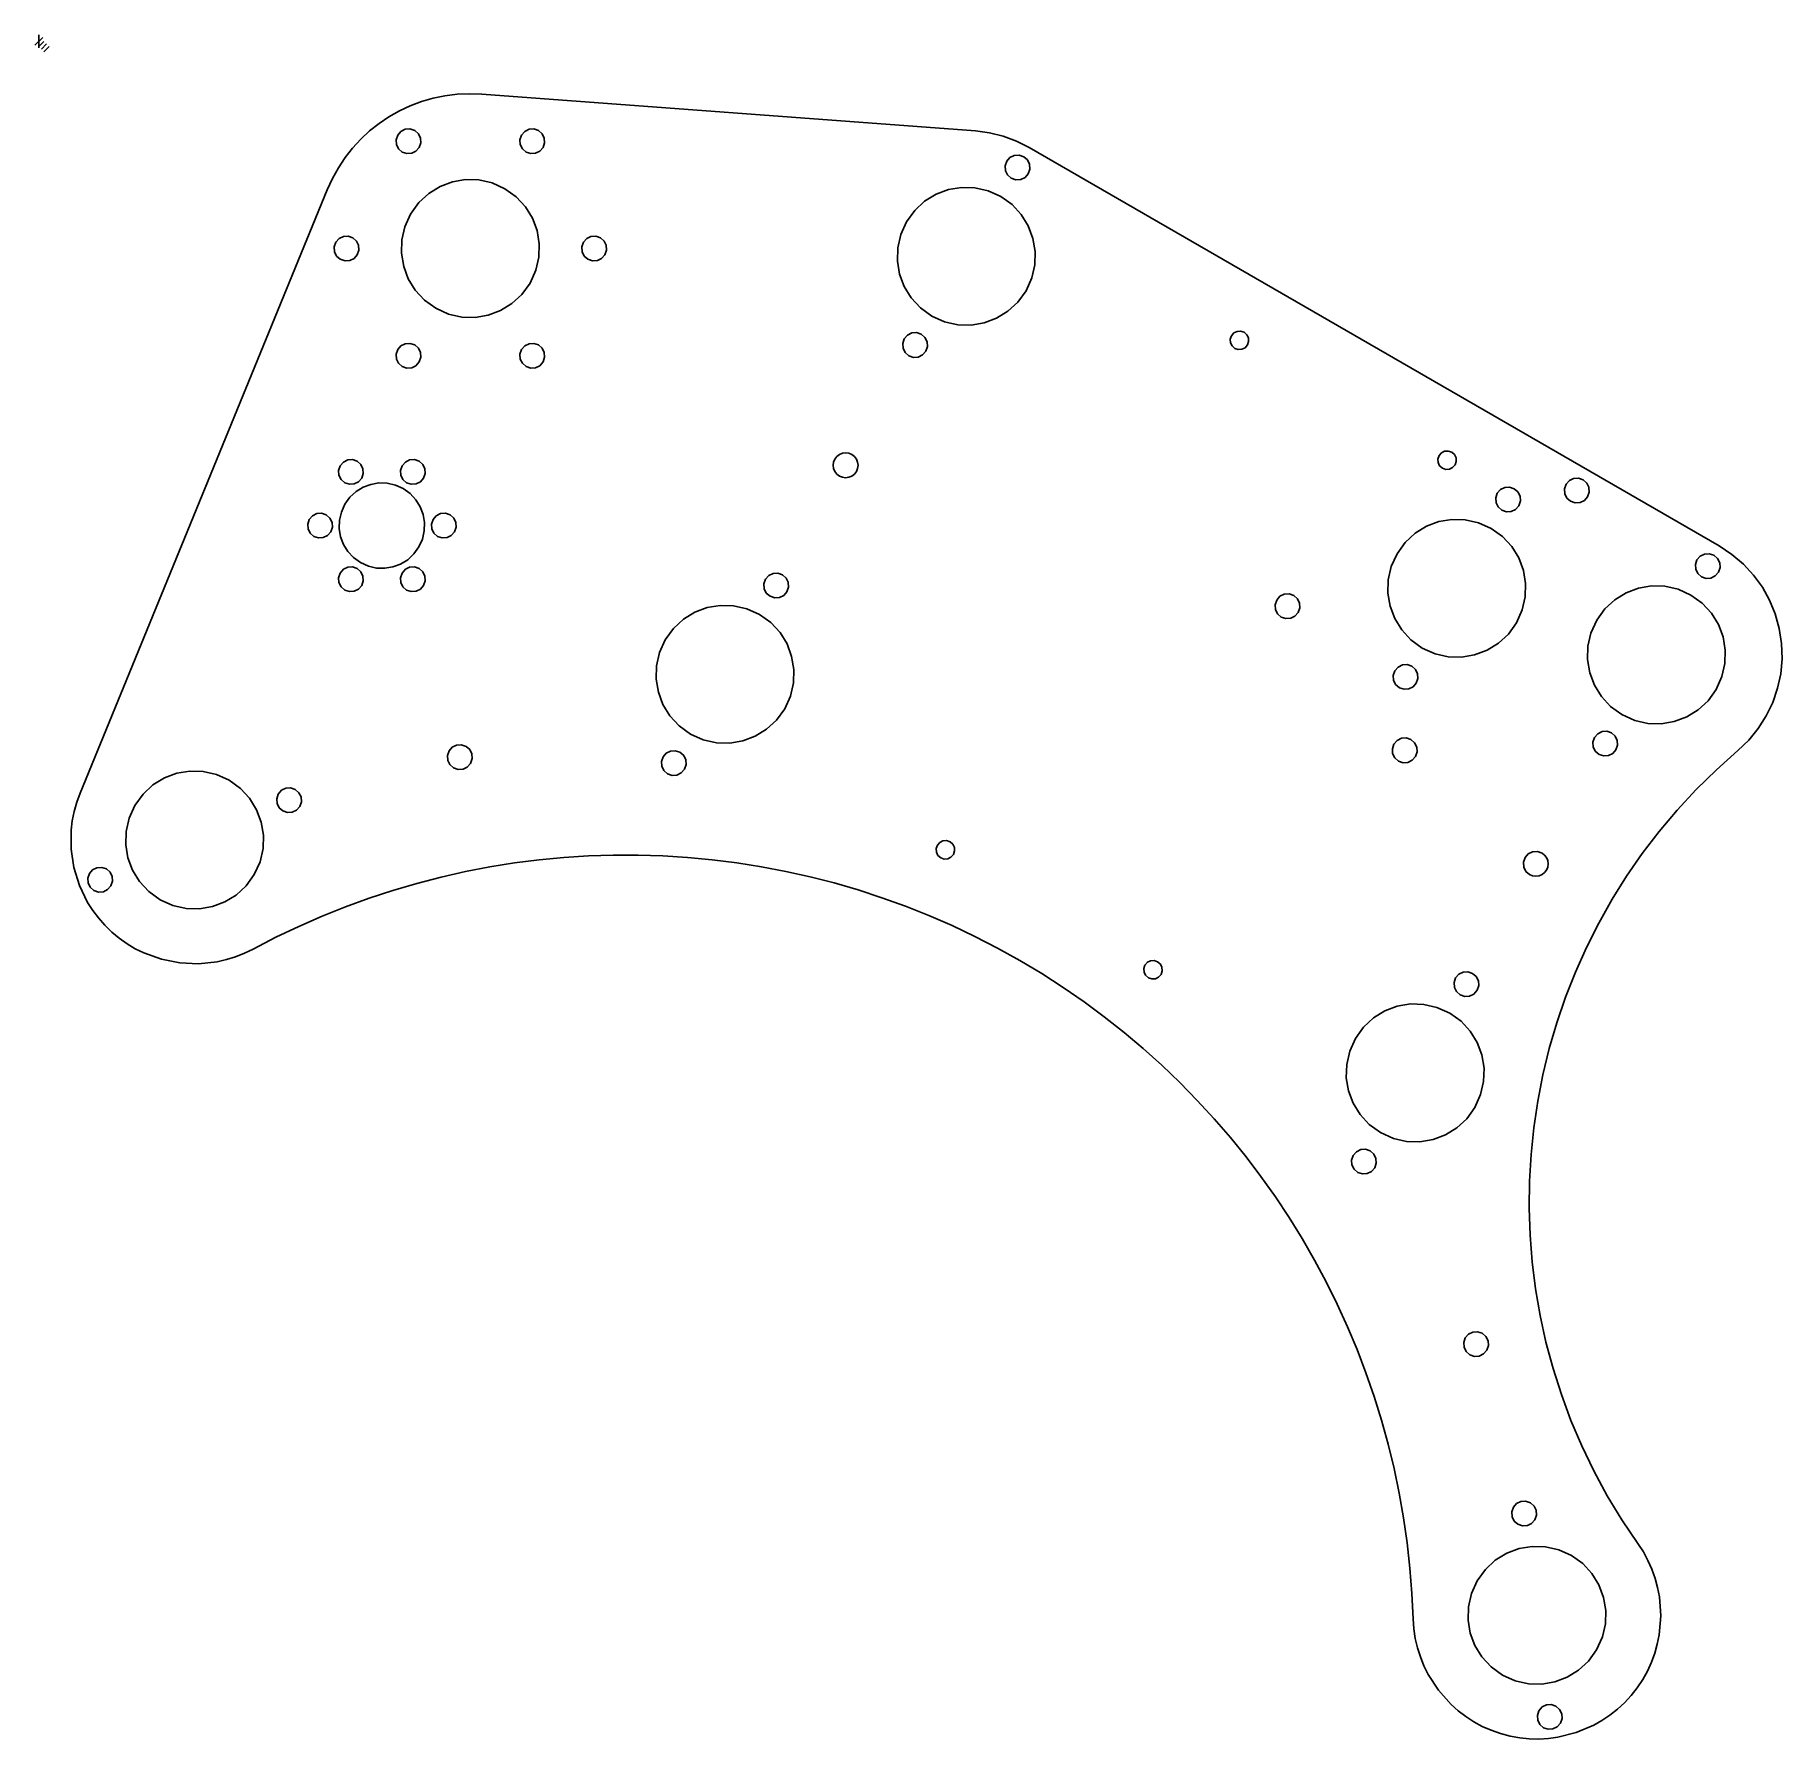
# Model space of a CAD drawing. Extents: x -1 to 358, y 181 to 530.
import ezdxf

# ---------------------------------------------------------------- set-up
doc = ezdxf.new("R2010")
doc.units = 0

msp = doc.modelspace()

# ---------------------------------------------------------------- linework, layer by layer
for p, q in [((78.503166, 516.813763), (76.197374, 515.944492)), ((80.879111, 517.503814), (78.503166, 516.813763)), ((83.315405, 518.008582), (80.879111, 517.503814)), ((85.802241, 518.322005), (83.315405, 518.008582)), ((88.329815, 518.438018), (85.802241, 518.322005)), ((90.888319, 518.350559), (88.329815, 518.438018)), ((192.183447, 510.815965), (90.888319, 518.350559)), ((71.835477, 513.692546), (69.798983, 512.321997)), ((73.971543, 514.902066), (71.835477, 513.692546)), ((76.197374, 515.944492), (73.971543, 514.902066)), ((66.06393, 509.122064), (64.384984, 507.304806)), ((67.871865, 510.796482), (66.06393, 509.122064)), ((69.798983, 512.321997), (67.871865, 510.796482)), ((73.626672, 509.959272), (73.303745, 508.999665)), ((73.303745, 508.999665), (73.371072, 508.024463)), ((74.296252, 510.718739), (73.626672, 509.959272)), ((75.174466, 511.148034), (74.296252, 510.718739)), ((76.149547, 511.217102), (75.174466, 511.148034)), ((77.109728, 510.895888), (76.149547, 511.217102)), ((77.867999, 510.224953), (77.109728, 510.895888)), ((77.109728, 510.895888), (77.109728, 510.895888)), ((78.295725, 509.345975), (77.867999, 510.224953)), ((78.363052, 508.370772), (78.295725, 509.345975)), ((99.026291, 509.959272), (98.703363, 508.999665)), ((98.703363, 508.999665), (98.77069, 508.024463)), ((99.695871, 510.718739), (99.026291, 509.959272)), ((100.574084, 511.148034), (99.695871, 510.718739)), ((101.549165, 511.217102), (100.574084, 511.148034)), ((102.509347, 510.895888), (101.549165, 511.217102)), ((103.267617, 510.224953), (102.509347, 510.895888)), ((102.509347, 510.895888), (102.509347, 510.895888)), ((103.695344, 509.345975), (103.267617, 510.224953)), ((103.762671, 508.370772), (103.695344, 509.345975)), ((195.057947, 510.438688), (192.183447, 510.815965)), ((197.863233, 509.743724), (195.057947, 510.438688)), ((200.573109, 508.739148), (197.863233, 509.743724)), ((64.384984, 507.304806), (62.844832, 505.350772)), ((73.371072, 508.024463), (73.798798, 507.145484)), ((73.798798, 507.145484), (74.557068, 506.47455)), ((74.557068, 506.47455), (75.51725, 506.153335)), ((75.51725, 506.153335), (76.492331, 506.222403)), ((76.492331, 506.222403), (77.370545, 506.651698)), ((77.370545, 506.651698), (78.040124, 507.411165)), ((78.040124, 507.411165), (78.363052, 508.370772)), ((98.77069, 508.024463), (99.198417, 507.145484)), ((99.198417, 507.145484), (99.956687, 506.47455)), ((99.956687, 506.47455), (100.916869, 506.153335)), ((100.916869, 506.153335), (101.89195, 506.222403)), ((101.89195, 506.222403), (102.770164, 506.651698)), ((102.770164, 506.651698), (103.439743, 507.411165)), ((103.439743, 507.411165), (103.762671, 508.370772)), ((200.119999, 505.773517), (199.240897, 505.344318)), ((201.095889, 505.841876), (200.119999, 505.773517)), ((203.161379, 507.433031), (200.573109, 508.739148)), ((202.056507, 505.519336), (201.095889, 505.841876)), ((202.816144, 504.848686), (202.056507, 505.519336)), ((202.056507, 505.519336), (202.056507, 505.519336)), ((344.752734, 425.685231), (203.161379, 507.433031)), ((61.453279, 503.266025), (60.220133, 501.056628)), ((62.844832, 505.350772), (61.453279, 503.266025)), ((198.570639, 504.584334), (198.247602, 503.623882)), ((198.247602, 503.623882), (198.315456, 502.647957)), ((198.315456, 502.647957), (198.7442, 501.768633)), ((199.240897, 505.344318), (198.570639, 504.584334)), ((202.319448, 501.273001), (202.989705, 502.032985)), ((203.244889, 503.969361), (202.816144, 504.848686)), ((202.989705, 502.032985), (203.312742, 502.993436)), ((203.312742, 502.993436), (203.244889, 503.969361)), ((59.155197, 498.728644), (8.454874, 375.019463)), ((60.220133, 501.056628), (59.155197, 498.728644)), ((82.32504, 499.413287), (79.992251, 497.98303)), ((84.869772, 500.363806), (82.32504, 499.413287)), ((87.54871, 500.813747), (84.869772, 500.363806)), ((90.284112, 500.742267), (87.54871, 500.813747)), ((92.99824, 500.128524), (90.284112, 500.742267)), ((95.613354, 498.951677), (92.99824, 500.128524)), ((97.94009, 497.275346), (95.613354, 498.951677)), ((95.613354, 498.951677), (95.613354, 498.951677)), ((186.609721, 498.778259), (184.065746, 497.82753)), ((189.287935, 499.228667), (186.609721, 498.778259)), ((192.022709, 499.157911), (189.287935, 499.228667)), ((194.736364, 498.545151), (192.022709, 499.157911)), ((197.351221, 497.369545), (194.736364, 498.545151)), ((198.7442, 501.768633), (199.503837, 501.097982)), ((199.503837, 501.097982), (200.464456, 500.775442)), ((200.464456, 500.775442), (201.440345, 500.843801)), ((201.440345, 500.843801), (202.319448, 501.273001)), ((77.949147, 496.093879), (76.273465, 493.766674)), ((79.992251, 497.98303), (77.949147, 496.093879)), ((99.82867, 495.231713), (97.94009, 497.275346)), ((101.258275, 492.898525), (99.82867, 495.231713)), ((181.733687, 496.397322), (179.691225, 494.508474)), ((184.065746, 497.82753), (181.733687, 496.397322)), ((199.676755, 495.692815), (197.351221, 497.369545)), ((197.351221, 497.369545), (197.351221, 497.369545)), ((201.564249, 493.649101), (199.676755, 495.692815)), ((75.095888, 491.151889), (74.481387, 488.437933)), ((76.273465, 493.766674), (75.095888, 491.151889)), ((102.208084, 490.353527), (101.258275, 492.898525)), ((178.016036, 492.18183), (176.838697, 489.567752)), ((179.691225, 494.508474), (178.016036, 492.18183)), ((202.992912, 491.316095), (201.564249, 493.649101)), ((203.941955, 488.77149), (202.992912, 491.316095)), ((60.926532, 487.962758), (60.603591, 487.003051)), ((61.596193, 488.722286), (60.926532, 487.962758)), ((62.474513, 489.151569), (61.596193, 488.722286)), ((63.449691, 489.220552), (62.474513, 489.151569)), ((64.409924, 488.899179), (63.449691, 489.220552)), ((65.168358, 488.228279), (64.409924, 488.899179)), ((64.409924, 488.899179), (64.409924, 488.899179)), ((65.596205, 487.349259), (65.168358, 488.228279)), ((74.481387, 488.437933), (74.409142, 485.702551)), ((102.657276, 487.674464), (102.208084, 490.353527)), ((102.585031, 484.939082), (102.657276, 487.674464)), ((111.725767, 487.96275), (111.402826, 487.003043)), ((112.395428, 488.722279), (111.725767, 487.96275)), ((113.273748, 489.151562), (112.395428, 488.722279)), ((114.248926, 489.220544), (113.273748, 489.151562)), ((115.209159, 488.899171), (114.248926, 489.220544)), ((115.967592, 488.228271), (115.209159, 488.899171)), ((115.209159, 488.899171), (115.209159, 488.899171)), ((116.39544, 487.349251), (115.967592, 488.228271)), ((176.838697, 489.567752), (176.224139, 486.854503)), ((204.390588, 486.092979), (203.941955, 488.77149)), ((60.603591, 487.003051), (60.670981, 486.027762)), ((60.670981, 486.027762), (61.098828, 485.148742)), ((61.098828, 485.148742), (61.857262, 484.477841)), ((61.857262, 484.477841), (62.817495, 484.156468)), ((62.817495, 484.156468), (63.792673, 484.225451)), ((63.792673, 484.225451), (64.670993, 484.654734)), ((64.670993, 484.654734), (65.340653, 485.414262)), ((65.340653, 485.414262), (65.663595, 486.37397)), ((65.663595, 486.37397), (65.596205, 487.349259)), ((74.409142, 485.702551), (74.858334, 483.023488)), ((101.97053, 482.225126), (102.585031, 484.939082)), ((111.402826, 487.003043), (111.470216, 486.027754)), ((111.470216, 486.027754), (111.898063, 485.148734)), ((111.898063, 485.148734), (112.656497, 484.477833)), ((112.656497, 484.477833), (113.61673, 484.15646)), ((113.61673, 484.15646), (114.591908, 484.225443)), ((114.591908, 484.225443), (115.470228, 484.654726)), ((115.470228, 484.654726), (116.139888, 485.414254)), ((116.139888, 485.414254), (116.462829, 486.373962)), ((116.462829, 486.373962), (116.39544, 487.349251)), ((176.224139, 486.854503), (176.151572, 484.119777)), ((176.151572, 484.119777), (176.600204, 481.441265)), ((204.31802, 483.358253), (204.390588, 486.092979)), ((74.858334, 483.023488), (75.808143, 480.47849)), ((75.808143, 480.47849), (77.237748, 478.145302)), ((100.792953, 479.610341), (101.97053, 482.225126)), ((176.600204, 481.441265), (177.549247, 478.896661)), ((202.526123, 478.030926), (203.703462, 480.645004)), ((203.703462, 480.645004), (204.31802, 483.358253)), ((77.237748, 478.145302), (79.126328, 476.10167)), ((97.074167, 475.393985), (99.117271, 477.283136)), ((99.117271, 477.283136), (100.792953, 479.610341)), ((177.549247, 478.896661), (178.97791, 476.563655)), ((200.850935, 475.704282), (202.526123, 478.030926)), ((79.126328, 476.10167), (81.453065, 474.425338)), ((81.453065, 474.425338), (84.068178, 473.248491)), ((84.068178, 473.248491), (86.782306, 472.634748)), ((92.196646, 473.013209), (94.741378, 473.963728)), ((94.741378, 473.963728), (97.074167, 475.393985)), ((178.97791, 476.563655), (180.865404, 474.519941)), ((180.865404, 474.519941), (183.190938, 472.843211)), ((196.476413, 472.385226), (198.808472, 473.815434)), ((198.808472, 473.815434), (200.850935, 475.704282)), ((86.782306, 472.634748), (89.517708, 472.563268)), ((89.517708, 472.563268), (92.196646, 473.013209)), ((183.190938, 472.843211), (185.805795, 471.667605)), ((185.805795, 471.667605), (188.51945, 471.054845)), ((188.51945, 471.054845), (191.254224, 470.984089)), ((191.254224, 470.984089), (193.932438, 471.434497)), ((193.932438, 471.434497), (196.476413, 472.385226)), ((245.815309, 469.697635), (245.159048, 469.37736)), ((246.54378, 469.748475), (245.815309, 469.697635)), ((247.260764, 469.507452), (246.54378, 469.748475)), ((73.625672, 465.966429), (73.302705, 465.00652)), ((74.295494, 466.726081), (73.625672, 465.966429)), ((75.174026, 467.155341), (74.295494, 466.726081)), ((76.149396, 467.224155), (75.174026, 467.155341)), ((77.109733, 466.902466), (76.149396, 467.224155)), ((77.868493, 466.231633), (77.109733, 466.902466)), ((77.109733, 466.902466), (77.109733, 466.902466)), ((78.296584, 465.352531), (77.868493, 466.231633)), ((99.026296, 465.965847), (98.703369, 465.006241)), ((99.695876, 466.725314), (99.026296, 465.965847)), ((100.57409, 467.154609), (99.695876, 466.725314)), ((101.549171, 467.223677), (100.57409, 467.154609)), ((102.509352, 466.902463), (101.549171, 467.223677)), ((103.267623, 466.231529), (102.509352, 466.902463)), ((102.509352, 466.902463), (102.509352, 466.902463)), ((103.695349, 465.35255), (103.267623, 466.231529)), ((177.555264, 468.178153), (177.232336, 467.218546)), ((177.232336, 467.218546), (177.299663, 466.243343)), ((177.299663, 466.243343), (177.727389, 465.364365)), ((178.224843, 468.93762), (177.555264, 468.178153)), ((179.103057, 469.366915), (178.224843, 468.93762)), ((180.078138, 469.435983), (179.103057, 469.366915)), ((181.03832, 469.114768), (180.078138, 469.435983)), ((181.79659, 468.443834), (181.03832, 469.114768)), ((181.03832, 469.114768), (181.03832, 469.114768)), ((182.224316, 467.564855), (181.79659, 468.443834)), ((181.968716, 465.630046), (182.291643, 466.589653)), ((182.291643, 466.589653), (182.224316, 467.564855)), ((244.658692, 468.810083), (244.417593, 468.093124)), ((244.417593, 468.093124), (244.468358, 467.364648)), ((244.468358, 467.364648), (244.788563, 466.708353)), ((245.159048, 469.37736), (244.658692, 468.810083)), ((244.788563, 466.708353), (245.355788, 466.207938)), ((245.355788, 466.207938), (246.072772, 465.966914)), ((246.072772, 465.966914), (246.801243, 466.017755)), ((246.801243, 466.017755), (247.457504, 466.33803)), ((247.827989, 469.007037), (247.260764, 469.507452)), ((247.260764, 469.507452), (247.260764, 469.507452)), ((247.457504, 466.33803), (247.95786, 466.905307)), ((248.148194, 468.350742), (247.827989, 469.007037)), ((247.95786, 466.905307), (248.198959, 467.622266)), ((248.198959, 467.622266), (248.148194, 468.350742)), ((73.302705, 465.00652), (73.370221, 464.031059)), ((73.370221, 464.031059), (73.798311, 463.151957)), ((73.798311, 463.151957), (74.557071, 462.481125)), ((74.557071, 462.481125), (75.517409, 462.159436)), ((76.492779, 462.228249), (77.371311, 462.65751)), ((77.371311, 462.65751), (78.041133, 463.417162)), ((78.041133, 463.417162), (78.364099, 464.37707)), ((78.364099, 464.37707), (78.296584, 465.352531)), ((98.703369, 465.006241), (98.770696, 464.031038)), ((98.770696, 464.031038), (99.198422, 463.152059)), ((99.198422, 463.152059), (99.956693, 462.481125)), ((99.956693, 462.481125), (100.916874, 462.159911)), ((101.891955, 462.228979), (102.770169, 462.658274)), ((102.770169, 462.658274), (103.439748, 463.417741)), ((103.439748, 463.417741), (103.762676, 464.377347)), ((103.762676, 464.377347), (103.695349, 465.35255)), ((177.727389, 465.364365), (178.48566, 464.69343)), ((178.48566, 464.69343), (179.445841, 464.372216)), ((179.445841, 464.372216), (180.420922, 464.441284)), ((180.420922, 464.441284), (181.299136, 464.870579)), ((181.299136, 464.870579), (181.968716, 465.630046)), ((75.517409, 462.159436), (76.492779, 462.228249)), ((100.916874, 462.159911), (101.891955, 462.228979)), ((164.245361, 444.449857), (163.712738, 444.040316)), ((164.866345, 444.706351), (164.245361, 444.449857)), ((165.521693, 444.791849), (164.866345, 444.706351)), ((166.177041, 444.706351), (165.521693, 444.791849)), ((166.798026, 444.449857), (166.177041, 444.706351)), ((167.330649, 444.040316), (166.798026, 444.449857)), ((166.798026, 444.449857), (166.798026, 444.449857)), ((287.75783, 444.782494), (287.257805, 444.215468)), ((288.413659, 445.102816), (287.75783, 444.782494)), ((289.141736, 445.154004), (288.413659, 445.102816)), ((289.858508, 444.913629), (289.141736, 445.154004)), ((290.425067, 444.413074), (289.858508, 444.913629)), ((289.858508, 444.913629), (289.858508, 444.913629)), ((61.831575, 442.133227), (61.508648, 441.17362)), ((61.508648, 441.17362), (61.575975, 440.198417)), ((62.501155, 442.892694), (61.831575, 442.133227)), ((63.379369, 443.321989), (62.501155, 442.892694)), ((64.35445, 443.391056), (63.379369, 443.321989)), ((65.314631, 443.069842), (64.35445, 443.391056)), ((66.072902, 442.398908), (65.314631, 443.069842)), ((65.314631, 443.069842), (65.314631, 443.069842)), ((66.500628, 441.519929), (66.072902, 442.398908)), ((66.567955, 440.544726), (66.500628, 441.519929)), ((74.530772, 442.13358), (74.207822, 441.173793)), ((74.207822, 441.173793), (74.275262, 440.198435)), ((75.200497, 442.893158), (74.530772, 442.13358)), ((76.078901, 443.322433), (75.200497, 442.893158)), ((77.054155, 443.391348), (76.078901, 443.322433)), ((78.01443, 443.06985), (77.054155, 443.391348)), ((78.772994, 442.398977), (78.01443, 443.06985)), ((78.01443, 443.06985), (78.01443, 443.06985)), ((79.200939, 441.519925), (78.772994, 442.398977)), ((79.268379, 440.544567), (79.200939, 441.519925)), ((163.05739, 442.905219), (162.969028, 442.239184)), ((162.969028, 442.239184), (163.05739, 441.573149)), ((163.31102, 443.515517), (163.05739, 442.905219)), ((163.05739, 441.573149), (163.311021, 440.962851)), ((163.712738, 444.040316), (163.31102, 443.515517)), ((163.311021, 440.962851), (163.712738, 440.438052)), ((167.732366, 443.515517), (167.330649, 444.040316)), ((167.330649, 440.438052), (167.732366, 440.962852)), ((167.985997, 442.90522), (167.732366, 443.515517)), ((167.732366, 440.962852), (167.985997, 441.573149)), ((168.074359, 442.239184), (167.985997, 442.90522)), ((167.985997, 441.573149), (168.074359, 442.239184)), ((287.257805, 444.215468), (287.016761, 443.498921)), ((287.016761, 443.498921), (287.067269, 442.770796)), ((287.067269, 442.770796), (287.386979, 442.114669)), ((287.386979, 442.114669), (287.953537, 441.614115)), ((287.953537, 441.614115), (288.670309, 441.373739)), ((288.670309, 441.373739), (289.398387, 441.424927)), ((289.398387, 441.424927), (290.054215, 441.745249)), ((290.054215, 441.745249), (290.55424, 442.312275)), ((290.744776, 443.756948), (290.425067, 444.413074)), ((290.55424, 442.312275), (290.795285, 443.028823)), ((290.795285, 443.028823), (290.744776, 443.756948)), ((61.575975, 440.198417), (62.003701, 439.319439)), ((62.003701, 439.319439), (62.761972, 438.648504)), ((62.761972, 438.648504), (63.722153, 438.32729)), ((63.722153, 438.32729), (64.697234, 438.396358)), ((64.697234, 438.396358), (65.575448, 438.825653)), ((66.545676, 437.73624), (65.101889, 436.851137)), ((65.575448, 438.825653), (66.245027, 439.58512)), ((66.245027, 439.58512), (66.567955, 440.544726)), ((68.120629, 438.324403), (66.545676, 437.73624)), ((69.778624, 438.602727), (68.120629, 438.324403)), ((71.471538, 438.558315), (69.778624, 438.602727)), ((73.151248, 438.178269), (71.471538, 438.558315)), ((74.769632, 437.449692), (73.151248, 438.178269)), ((74.275262, 440.198435), (74.703207, 439.319383)), ((74.703207, 439.319383), (75.46177, 438.64851)), ((76.20979, 436.412419), (74.769632, 437.449692)), ((74.769632, 437.449692), (74.769632, 437.449692)), ((75.46177, 438.64851), (76.422045, 438.327011)), ((76.422045, 438.327011), (77.3973, 438.395927)), ((77.3973, 438.395927), (78.275704, 438.825202)), ((78.275704, 438.825202), (78.945428, 439.58478)), ((78.945428, 439.58478), (79.268379, 440.544567)), ((163.712738, 440.438052), (164.245361, 440.028511)), ((164.245361, 440.028511), (164.866345, 439.772017)), ((164.866345, 439.772017), (165.521694, 439.686519)), ((165.521694, 439.686519), (166.177042, 439.772017)), ((166.177042, 439.772017), (166.798026, 440.028511)), ((166.798026, 440.028511), (167.330649, 440.438052)), ((300.750815, 437.689429), (299.871678, 437.260235)), ((301.726736, 437.757756), (300.750815, 437.689429)), ((302.687371, 437.435161), (301.726736, 437.757756)), ((303.447062, 436.764523), (302.687371, 437.435161)), ((302.687371, 437.435161), (302.687371, 437.435161)), ((313.322985, 438.332036), (312.999948, 437.371584)), ((312.999948, 437.371584), (313.067801, 436.39566)), ((313.993242, 439.09202), (313.322985, 438.332036)), ((314.872345, 439.52122), (313.993242, 439.09202)), ((315.848234, 439.589578), (314.872345, 439.52122)), ((316.808853, 439.267039), (315.848234, 439.589578)), ((317.56849, 438.596388), (316.808853, 439.267039)), ((316.808853, 439.267039), (316.808853, 439.267039)), ((317.997235, 437.717064), (317.56849, 438.596388)), ((318.065088, 436.741139), (317.997235, 437.717064)), ((62.8003, 434.241701), (62.071516, 432.62341)), ((63.837389, 435.681991), (62.8003, 434.241701)), ((65.101889, 436.851137), (63.837389, 435.681991)), ((77.378775, 435.14777), (76.20979, 436.412419)), ((78.263694, 433.70387), (77.378775, 435.14777)), ((78.851655, 432.128842), (78.263694, 433.70387)), ((299.201393, 436.500232), (298.878351, 435.539748)), ((298.878351, 435.539748), (298.946225, 434.563796)), ((298.946225, 434.563796), (299.375009, 433.684458)), ((299.871678, 437.260235), (299.201393, 436.500232)), ((302.950393, 433.188746), (303.620678, 433.948749)), ((303.875846, 435.885186), (303.447062, 436.764523)), ((303.620678, 433.948749), (303.94372, 434.909233)), ((303.94372, 434.909233), (303.875846, 435.885186)), ((313.067801, 436.39566), (313.496546, 435.516335)), ((313.496546, 435.516335), (314.256183, 434.845685)), ((314.256183, 434.845685), (315.216802, 434.523145)), ((315.216802, 434.523145), (316.192691, 434.591503)), ((316.192691, 434.591503), (317.071794, 435.020703)), ((317.071794, 435.020703), (317.742051, 435.780687)), ((317.742051, 435.780687), (318.065088, 436.741139)), ((55.481671, 431.134869), (55.158743, 430.175262)), ((55.158743, 430.175262), (55.22607, 429.200059)), ((56.15125, 431.894336), (55.481671, 431.134869)), ((57.029464, 432.32363), (56.15125, 431.894336)), ((58.004545, 432.392698), (57.029464, 432.32363)), ((58.964727, 432.071484), (58.004545, 432.392698)), ((59.722997, 431.40055), (58.964727, 432.071484)), ((58.964727, 432.071484), (58.964727, 432.071484)), ((60.150723, 430.521571), (59.722997, 431.40055)), ((60.21805, 429.546368), (60.150723, 430.521571)), ((61.691256, 430.943748), (61.646628, 429.25084)), ((62.071516, 432.62341), (61.691256, 430.943748)), ((79.129768, 430.470812), (78.851655, 432.128842)), ((79.08514, 428.777904), (79.129768, 430.470812)), ((80.880956, 431.135063), (80.558015, 430.175356)), ((80.558015, 430.175356), (80.625405, 429.200067)), ((81.550617, 431.894591), (80.880956, 431.135063)), ((82.428937, 432.323874), (81.550617, 431.894591)), ((83.404115, 432.392857), (82.428937, 432.323874)), ((84.364348, 432.071484), (83.404115, 432.392857)), ((85.122781, 431.400584), (84.364348, 432.071484)), ((84.364348, 432.071484), (84.364348, 432.071484)), ((85.550629, 430.521564), (85.122781, 431.400584)), ((85.618018, 429.546275), (85.550629, 430.521564)), ((287.238582, 430.697417), (284.69387, 429.746892)), ((289.9175, 431.147369), (287.238582, 430.697417)), ((292.652885, 431.075908), (289.9175, 431.147369)), ((295.367, 430.462192), (292.652885, 431.075908)), ((297.982106, 429.285378), (295.367, 430.462192)), ((299.375009, 433.684458), (300.1347, 433.01382)), ((300.1347, 433.01382), (301.095334, 432.691225)), ((301.095334, 432.691225), (302.071255, 432.759553)), ((302.071255, 432.759553), (302.950393, 433.188746)), ((55.22607, 429.200059), (55.653796, 428.32108)), ((55.653796, 428.32108), (56.412067, 427.650146)), ((56.412067, 427.650146), (57.372248, 427.328932)), ((57.372248, 427.328932), (58.347329, 427.398)), ((58.347329, 427.398), (59.225543, 427.827295)), ((59.225543, 427.827295), (59.895123, 428.586762)), ((59.895123, 428.586762), (60.21805, 429.546368)), ((61.646628, 429.25084), (61.924741, 427.592809)), ((61.924741, 427.592809), (62.512703, 426.017782)), ((77.976097, 425.479951), (78.70488, 427.098242)), ((78.70488, 427.098242), (79.08514, 428.777904)), ((80.625405, 429.200067), (81.053252, 428.321047)), ((81.053252, 428.321047), (81.811686, 427.650146)), ((81.811686, 427.650146), (82.771919, 427.328773)), ((82.771919, 427.328773), (83.747097, 427.397756)), ((83.747097, 427.397756), (84.625417, 427.827039)), ((84.625417, 427.827039), (85.295077, 428.586567)), ((85.295077, 428.586567), (85.618018, 429.546275)), ((282.361101, 428.316638), (280.318014, 426.427496)), ((284.69387, 429.746892), (282.361101, 428.316638)), ((300.308809, 427.609035), (297.982106, 429.285378)), ((297.982106, 429.285378), (297.982106, 429.285378)), ((302.197359, 425.565399), (300.308809, 427.609035)), ((62.512703, 426.017782), (63.397622, 424.573881)), ((63.397622, 424.573881), (64.566606, 423.309232)), ((64.566606, 423.309232), (66.006765, 422.27196)), ((75.674508, 422.870515), (76.939007, 424.03966)), ((76.939007, 424.03966), (77.976097, 425.479951)), ((278.642345, 424.100307), (277.464773, 421.485542)), ((280.318014, 426.427496), (278.642345, 424.100307)), ((303.626937, 423.232216), (302.197359, 425.565399)), ((304.576723, 420.687228), (303.626937, 423.232216)), ((340.83408, 423.594684), (340.164404, 422.835143)), ((341.71242, 424.023966), (340.83408, 423.594684)), ((342.687616, 424.092936), (341.71242, 424.023966)), ((343.647862, 423.771537), (342.687616, 424.092936)), ((344.406324, 423.100639), (343.647862, 423.771537)), ((343.647862, 423.771537), (343.647862, 423.771537)), ((344.834193, 422.22161), (344.406324, 423.100639)), ((347.355757, 423.964637), (344.752734, 425.685231)), ((349.707332, 421.96547), (347.355757, 423.964637)), ((61.830562, 420.1371), (61.507595, 419.177191)), ((62.500384, 420.896752), (61.830562, 420.1371)), ((63.378916, 421.326012), (62.500384, 420.896752)), ((64.354286, 421.394826), (63.378916, 421.326012)), ((65.314623, 421.073137), (64.354286, 421.394826)), ((66.073383, 420.402304), (65.314623, 421.073137)), ((65.314623, 421.073137), (65.314623, 421.073137)), ((66.006765, 422.27196), (67.625148, 421.543382)), ((66.501474, 419.523202), (66.073383, 420.402304)), ((66.568989, 418.547741), (66.501474, 419.523202)), ((67.625148, 421.543382), (69.304859, 421.163337)), ((69.304859, 421.163337), (70.997773, 421.118925)), ((70.997773, 421.118925), (72.655767, 421.397249)), ((72.655767, 421.397249), (74.23072, 421.985412)), ((74.531052, 420.136705), (74.20811, 419.176998)), ((74.23072, 421.985412), (75.674508, 422.870515)), ((75.200712, 420.896233), (74.531052, 420.136705)), ((76.079032, 421.325516), (75.200712, 420.896233)), ((77.05421, 421.394499), (76.079032, 421.325516)), ((78.014443, 421.073126), (77.05421, 421.394499)), ((78.772877, 420.402226), (78.014443, 421.073126)), ((78.014443, 421.073126), (78.014443, 421.073126)), ((79.200724, 419.523205), (78.772877, 420.402226)), ((79.268114, 418.547916), (79.200724, 419.523205)), ((149.74349, 419.608555), (149.073668, 418.848904)), ((150.622022, 420.037816), (149.74349, 419.608555)), ((151.597392, 420.106629), (150.622022, 420.037816)), ((152.55773, 419.78494), (151.597392, 420.106629)), ((153.316489, 419.114108), (152.55773, 419.78494)), ((152.55773, 419.78494), (152.55773, 419.78494)), ((277.464773, 421.485542), (276.85027, 418.771606)), ((305.025899, 418.00818), (304.576723, 420.687228)), ((340.164404, 422.835143), (339.84146, 421.875416)), ((339.84146, 421.875416), (339.90886, 420.90011)), ((339.90886, 420.90011), (340.336729, 420.02108)), ((340.336729, 420.02108), (341.095191, 419.350183)), ((343.030633, 419.097753), (343.908973, 419.527036)), ((343.908973, 419.527036), (344.578649, 420.286577)), ((344.578649, 420.286577), (344.901593, 421.246304)), ((344.901593, 421.246304), (344.834193, 422.22161)), ((351.789633, 419.715622), (349.707332, 421.96547)), ((353.584834, 417.242981), (351.789633, 419.715622)), ((61.507595, 419.177191), (61.575111, 418.201731)), ((61.575111, 418.201731), (62.003201, 417.322628)), ((62.003201, 417.322628), (62.761961, 416.651796)), ((62.761961, 416.651796), (63.722299, 416.330107)), ((63.722299, 416.330107), (64.697669, 416.398921)), ((64.697669, 416.398921), (65.5762, 416.828181)), ((65.5762, 416.828181), (66.246022, 417.587833)), ((66.246022, 417.587833), (66.568989, 418.547741)), ((74.20811, 419.176998), (74.2755, 418.201709)), ((74.2755, 418.201709), (74.703348, 417.322689)), ((74.703348, 417.322689), (75.461781, 416.651788)), ((75.461781, 416.651788), (76.422014, 416.330415)), ((76.422014, 416.330415), (77.397192, 416.399398)), ((77.397192, 416.399398), (78.275512, 416.828681)), ((78.275512, 416.828681), (78.945173, 417.588209)), ((78.945173, 417.588209), (79.268114, 418.547916)), ((149.073668, 418.848904), (148.750701, 417.888995)), ((148.750701, 417.888995), (148.818217, 416.913534)), ((148.818217, 416.913534), (149.246308, 416.034432)), ((149.246308, 416.034432), (150.005067, 415.3636)), ((152.819307, 415.539984), (153.489129, 416.299636)), ((153.74458, 418.235006), (153.316489, 419.114108)), ((153.489129, 416.299636), (153.812095, 417.259545)), ((153.812095, 417.259545), (153.74458, 418.235006)), ((255.509491, 415.789999), (254.630959, 415.360739)), ((256.484861, 415.858813), (255.509491, 415.789999)), ((257.445199, 415.537124), (256.484861, 415.858813)), ((276.85027, 418.771606), (276.778016, 416.036241)), ((276.778016, 416.036241), (277.227192, 413.357193)), ((304.953645, 415.272816), (305.025899, 418.00818)), ((325.652904, 416.085089), (323.319767, 414.654811)), ((328.197998, 417.035508), (325.652904, 416.085089)), ((330.87728, 417.485225), (328.197998, 417.035508)), ((333.612983, 417.413398), (330.87728, 417.485225)), ((336.327335, 416.799186), (333.612983, 417.413398)), ((338.94257, 415.621745), (336.327335, 416.799186)), ((341.095191, 419.350183), (342.055437, 419.028784)), ((342.055437, 419.028784), (343.030633, 419.097753)), ((355.075108, 414.575439), (353.584834, 417.242981)), ((137.110546, 413.04454), (134.566423, 412.093852)), ((139.788901, 413.494857), (137.110546, 413.04454)), ((142.523797, 413.423959), (139.788901, 413.494857)), ((145.237544, 412.811008), (142.523797, 413.423959)), ((147.852452, 411.635159), (145.237544, 412.811008)), ((150.005067, 415.3636), (150.965405, 415.041911)), ((150.965405, 415.041911), (151.940775, 415.110724)), ((151.940775, 415.110724), (152.819307, 415.539984)), ((253.961137, 414.601087), (253.638171, 413.641178)), ((253.638171, 413.641178), (253.705686, 412.665718)), ((253.705686, 412.665718), (254.133777, 411.786615)), ((254.630959, 415.360739), (253.961137, 414.601087)), ((258.203959, 414.866291), (257.445199, 415.537124)), ((257.445199, 415.537124), (257.445199, 415.537124)), ((258.632049, 413.987189), (258.203959, 414.866291)), ((258.376598, 412.05182), (258.699565, 413.011728)), ((258.699565, 413.011728), (258.632049, 413.987189)), ((277.227192, 413.357193), (278.176978, 410.812206)), ((303.161569, 409.944115), (304.339142, 412.55888)), ((304.339142, 412.55888), (304.953645, 415.272816)), ((321.276355, 412.765515), (319.600438, 410.438044)), ((323.319767, 414.654811), (321.276355, 412.765515)), ((341.26988, 413.945604), (338.94257, 415.621745)), ((338.94257, 415.621745), (338.94257, 415.621745)), ((343.158979, 411.90201), (341.26988, 413.945604)), ((356.242628, 411.740885), (355.075108, 414.575439)), ((130.191634, 408.774728), (128.516349, 406.447975)), ((132.234222, 410.663635), (130.191634, 408.774728)), ((134.566423, 412.093852), (132.234222, 410.663635)), ((150.17822, 409.958507), (147.852452, 411.635159)), ((147.852452, 411.635159), (147.852452, 411.635159)), ((152.065925, 407.914809), (150.17822, 409.958507)), ((254.133777, 411.786615), (254.892537, 411.115783)), ((254.892537, 411.115783), (255.852874, 410.794094)), ((255.852874, 410.794094), (256.828244, 410.862908)), ((256.828244, 410.862908), (257.706776, 411.292168)), ((257.706776, 411.292168), (258.376598, 412.05182)), ((278.176978, 410.812206), (279.606556, 408.479022)), ((301.485901, 407.616926), (303.161569, 409.944115)), ((319.600438, 410.438044), (318.422746, 407.822923)), ((344.589032, 409.568735), (343.158979, 411.90201)), ((345.539205, 407.023549), (344.589032, 409.568735)), ((357.069567, 408.76721), (356.242628, 411.740885)), ((357.538099, 405.682303), (357.069567, 408.76721)), ((128.516349, 406.447975), (127.338964, 403.833759)), ((153.494772, 405.581768), (152.065925, 407.914809)), ((154.443964, 403.037086), (153.494772, 405.581768)), ((279.606556, 408.479022), (281.495106, 406.435387)), ((281.495106, 406.435387), (283.821809, 404.759044)), ((297.110044, 404.297529), (299.442813, 405.727784)), ((299.442813, 405.727784), (301.485901, 407.616926)), ((317.808271, 405.108629), (317.736181, 402.372934)), ((318.422746, 407.822923), (317.808271, 405.108629)), ((345.988663, 404.344223), (345.539205, 407.023549)), ((357.631031, 402.563403), (357.538099, 405.682303)), ((127.338964, 403.833759), (126.724417, 401.120373)), ((154.892705, 400.358467), (154.443964, 403.037086)), ((283.821809, 404.759044), (286.436915, 403.58223)), ((286.436915, 403.58223), (289.15103, 402.968514)), ((289.15103, 402.968514), (291.886415, 402.897052)), ((291.886415, 402.897052), (294.565332, 403.347005)), ((294.565332, 403.347005), (297.110044, 404.297529)), ((317.736181, 402.372934), (318.185639, 399.693608)), ((345.302098, 398.894235), (345.916573, 401.608528)), ((345.916573, 401.608528), (345.988663, 404.344223)), ((357.35141, 399.48958), (357.631031, 402.563403)), ((126.724417, 401.120373), (126.651912, 398.385518)), ((126.651912, 398.385518), (127.100653, 395.706899)), ((154.8202, 397.623613), (154.892705, 400.358467)), ((278.184516, 400.094921), (277.861524, 399.13483)), ((277.861524, 399.13483), (277.929152, 398.159212)), ((277.929152, 398.159212), (278.357463, 397.280035)), ((278.854486, 400.854684), (278.184516, 400.094921)), ((279.733211, 401.283922), (278.854486, 400.854684)), ((280.708756, 401.35258), (279.733211, 401.283922)), ((281.669188, 401.030601), (280.708756, 401.35258)), ((282.428243, 400.35983), (281.669188, 401.030601)), ((281.669188, 401.030601), (281.669188, 401.030601)), ((282.856554, 399.480652), (282.428243, 400.35983)), ((282.60119, 397.544944), (282.924182, 398.505035)), ((282.924182, 398.505035), (282.856554, 399.480652)), ((318.185639, 399.693608), (319.135812, 397.148422)), ((344.124406, 396.279113), (345.302098, 398.894235)), ((356.711765, 396.491472), (357.35141, 399.48958)), ((127.100653, 395.706899), (128.049845, 393.162218)), ((153.028268, 392.296011), (154.205653, 394.910227)), ((154.205653, 394.910227), (154.8202, 397.623613)), ((278.357463, 397.280035), (279.116518, 396.609263)), ((279.116518, 396.609263), (280.076949, 396.287285)), ((280.076949, 396.287285), (281.052495, 396.355943)), ((281.052495, 396.355943), (281.93122, 396.785181)), ((281.93122, 396.785181), (282.60119, 397.544944)), ((319.135812, 397.148422), (320.565865, 394.815147)), ((320.565865, 394.815147), (322.454964, 392.771553)), ((342.448489, 393.951642), (344.124406, 396.279113)), ((355.724626, 393.599716), (356.711765, 396.491472)), ((128.049845, 393.162218), (129.478692, 390.829177)), ((129.478692, 390.829177), (131.366397, 388.785478)), ((151.352983, 389.969257), (153.028268, 392.296011)), ((322.454964, 392.771553), (324.782274, 391.095412)), ((324.782274, 391.095412), (327.397509, 389.917971)), ((338.07194, 390.632068), (340.405077, 392.062346)), ((340.405077, 392.062346), (342.448489, 393.951642)), ((352.757985, 388.25781), (354.402523, 390.844949)), ((354.402523, 390.844949), (355.724626, 393.599716)), ((131.366397, 388.785478), (133.692165, 387.108826)), ((133.692165, 387.108826), (136.307073, 385.932978)), ((146.978194, 386.650133), (149.310395, 388.080351)), ((149.310395, 388.080351), (151.352983, 389.969257)), ((319.817393, 387.188598), (319.148202, 386.429423)), ((320.6951, 387.617949), (319.817393, 387.188598)), ((321.66972, 387.687424), (320.6951, 387.617949)), ((322.629653, 387.366969), (321.66972, 387.687424)), ((323.387145, 386.695875), (322.629653, 387.366969)), ((322.629653, 387.366969), (322.629653, 387.366969)), ((327.397509, 389.917971), (330.111861, 389.303759)), ((330.111861, 389.303759), (332.847564, 389.231932)), ((332.847564, 389.231932), (335.526846, 389.681649)), ((335.526846, 389.681649), (338.07194, 390.632068)), ((350.803541, 385.868934), (352.757985, 388.25781)), ((84.157732, 383.653924), (83.834791, 382.694217)), ((84.827393, 384.413452), (84.157732, 383.653924)), ((85.705713, 384.842735), (84.827393, 384.413452)), ((86.68089, 384.911718), (85.705713, 384.842735)), ((87.641124, 384.590345), (86.68089, 384.911718)), ((88.399557, 383.919445), (87.641124, 384.590345)), ((87.641124, 384.590345), (87.641124, 384.590345)), ((88.827405, 383.040424), (88.399557, 383.919445)), ((129.603842, 383.633259), (128.72531, 383.203998)), ((130.579212, 383.702072), (129.603842, 383.633259)), ((131.53955, 383.380383), (130.579212, 383.702072)), ((136.307073, 385.932978), (139.02082, 385.320026)), ((139.02082, 385.320026), (141.755716, 385.249129)), ((141.755716, 385.249129), (144.434071, 385.699445)), ((144.434071, 385.699445), (146.978194, 386.650133)), ((278.001504, 385.044768), (277.678512, 384.084677)), ((277.678512, 384.084677), (277.74614, 383.109059)), ((278.671474, 385.804531), (278.001504, 385.044768)), ((279.550199, 386.233769), (278.671474, 385.804531)), ((280.525744, 386.302427), (279.550199, 386.233769)), ((281.486176, 385.980448), (280.525744, 386.302427)), ((282.245231, 385.309677), (281.486176, 385.980448)), ((281.486176, 385.980448), (281.486176, 385.980448)), ((282.673542, 384.430499), (282.245231, 385.309677)), ((282.74117, 383.454882), (282.673542, 384.430499)), ((319.148202, 386.429423), (318.825339, 385.470298)), ((318.825339, 385.470298), (318.892368, 384.495506)), ((318.892368, 384.495506), (319.319516, 383.616725)), ((319.319516, 383.616725), (320.077009, 382.945631)), ((322.889268, 383.124002), (323.55846, 383.883177)), ((323.814293, 385.817094), (323.387145, 386.695875)), ((323.55846, 383.883177), (323.881323, 384.842303)), ((323.881323, 384.842303), (323.814293, 385.817094)), ((344.172193, 379.805884), (348.551722, 383.708961)), ((348.551722, 383.708961), (350.803541, 385.868934)), ((83.834791, 382.694217), (83.90218, 381.718928)), ((83.90218, 381.718928), (84.330028, 380.839908)), ((84.330028, 380.839908), (85.088461, 380.169007)), ((85.088461, 380.169007), (86.048695, 379.847634)), ((87.023872, 379.916617), (87.902192, 380.3459)), ((87.902192, 380.3459), (88.571853, 381.105428)), ((88.571853, 381.105428), (88.894794, 382.065135)), ((88.894794, 382.065135), (88.827405, 383.040424)), ((128.055488, 382.444347), (127.732522, 381.484438)), ((127.732522, 381.484438), (127.800037, 380.508977)), ((127.800037, 380.508977), (128.228128, 379.629875)), ((128.72531, 383.203998), (128.055488, 382.444347)), ((132.298309, 382.709551), (131.53955, 383.380383)), ((131.53955, 383.380383), (131.53955, 383.380383)), ((132.7264, 381.830449), (132.298309, 382.709551)), ((132.470949, 379.895079), (132.793916, 380.854988)), ((132.793916, 380.854988), (132.7264, 381.830449)), ((277.74614, 383.109059), (278.174451, 382.229882)), ((278.174451, 382.229882), (278.933506, 381.55911)), ((278.933506, 381.55911), (279.893937, 381.237132)), ((279.893937, 381.237132), (280.869483, 381.30579)), ((280.869483, 381.30579), (281.748208, 381.735028)), ((281.748208, 381.735028), (282.418178, 382.494791)), ((282.418178, 382.494791), (282.74117, 383.454882)), ((320.077009, 382.945631), (321.036942, 382.625176)), ((321.036942, 382.625176), (322.011562, 382.694651)), ((322.011562, 382.694651), (322.889268, 383.124002)), ((23.420987, 376.677195), (21.378722, 374.788442)), ((25.752819, 378.107389), (23.420987, 376.677195)), ((28.296561, 379.058183), (25.752819, 378.107389)), ((30.974551, 379.508734), (28.296561, 379.058183)), ((33.70913, 379.438202), (30.974551, 379.508734)), ((36.422639, 378.825746), (33.70913, 379.438202)), ((39.037417, 377.650524), (36.422639, 378.825746)), ((41.362579, 375.97367), (39.037417, 377.650524)), ((39.037417, 377.650524), (39.037417, 377.650524)), ((86.048695, 379.847634), (87.023872, 379.916617)), ((128.228128, 379.629875), (128.986887, 378.959043)), ((128.986887, 378.959043), (129.947225, 378.637354)), ((129.947225, 378.637354), (130.922595, 378.706167)), ((130.922595, 378.706167), (131.801127, 379.135427)), ((131.801127, 379.135427), (132.470949, 379.895079)), ((340.022586, 375.736751), (344.172193, 379.805884)), ((7.770189, 373.142852), (7.239937, 371.239811)), ((8.454874, 375.019463), (7.770189, 373.142852)), ((21.378722, 374.788442), (19.703686, 372.461971)), ((43.249736, 373.929931), (41.362579, 375.97367)), ((44.678108, 371.596982), (43.249736, 373.929931)), ((49.122649, 374.815273), (48.799721, 373.855667)), ((48.799721, 373.855667), (48.867048, 372.880464)), ((48.867048, 372.880464), (49.294774, 372.001485)), ((49.792228, 375.574741), (49.122649, 374.815273)), ((50.670442, 376.004035), (49.792228, 375.574741)), ((51.645523, 376.073103), (50.670442, 376.004035)), ((52.605704, 375.751889), (51.645523, 376.073103)), ((53.363975, 375.080955), (52.605704, 375.751889)), ((52.605704, 375.751889), (52.605704, 375.751889)), ((53.791701, 374.201976), (53.363975, 375.080955)), ((53.536101, 372.267167), (53.859028, 373.226773)), ((53.859028, 373.226773), (53.791701, 374.201976)), ((336.104036, 371.510559), (340.022586, 375.736751)), ((6.862206, 369.318713), (6.635085, 367.387934)), ((7.239937, 371.239811), (6.862206, 369.318713)), ((18.526421, 369.848112), (17.911845, 367.135082)), ((19.703686, 372.461971), (18.526421, 369.848112)), ((45.626914, 369.052499), (44.678108, 371.596982)), ((49.294774, 372.001485), (50.053045, 371.330551)), ((50.053045, 371.330551), (51.013226, 371.009337)), ((51.013226, 371.009337), (51.988307, 371.078405)), ((51.988307, 371.078405), (52.866521, 371.5077)), ((52.866521, 371.5077), (53.536101, 372.267167)), ((332.417675, 367.136306), (336.104036, 371.510559)), ((6.635085, 367.387934), (6.625027, 363.530834)), ((17.911845, 367.135082), (17.839177, 364.400559)), ((46.075374, 366.374157), (45.626914, 369.052499)), ((46.002706, 363.639634), (46.075374, 366.374157)), ((328.964637, 362.62299), (332.417675, 367.136306)), ((6.625027, 363.530834), (7.19447, 359.735509)), ((17.839177, 364.400559), (18.287637, 361.722218)), ((45.38813, 360.926605), (46.002706, 363.639634)), ((107.702247, 361.793821), (112.776935, 362.117178)), ((112.776935, 362.117178), (117.857015, 362.280717)), ((117.857015, 362.280717), (122.938595, 362.284497)), ((122.938595, 362.284497), (128.017784, 362.128576)), ((128.017784, 362.128576), (133.09069, 361.813013)), ((184.337463, 364.324055), (184.096475, 363.607956)), ((184.096475, 363.607956), (184.146704, 362.880214)), ((184.146704, 362.880214), (184.465872, 362.224269)), ((184.83713, 364.890807), (184.337463, 364.324055)), ((184.465872, 362.224269), (185.031705, 361.723564)), ((185.492487, 365.211179), (184.83713, 364.890807)), ((186.220136, 365.262743), (185.492487, 365.211179)), ((186.936676, 365.02307), (186.220136, 365.262743)), ((187.502509, 364.522364), (186.936676, 365.02307)), ((186.936676, 365.02307), (186.936676, 365.02307)), ((187.131252, 361.855827), (187.630918, 362.422578)), ((187.821678, 363.866419), (187.502509, 364.522364)), ((187.630918, 362.422578), (187.871906, 363.138677)), ((187.871906, 363.138677), (187.821678, 363.866419)), ((305.572897, 362.527913), (304.902364, 361.76772)), ((306.452361, 362.957072), (305.572897, 362.527913)), ((307.428578, 363.025139), (306.452361, 362.957072)), ((308.389372, 362.702058), (307.428578, 363.025139)), ((308.921995, 362.292516), (308.389372, 362.702058)), ((308.389372, 362.702058), (308.389372, 362.702058)), ((309.323712, 361.767716), (308.921995, 362.292516)), ((325.746055, 357.979606), (328.964637, 362.62299)), ((7.19447, 359.735509), (8.328124, 356.068959)), ((10.378093, 358.507757), (10.055152, 357.54805)), ((11.047754, 359.267286), (10.378093, 358.507757)), ((11.926074, 359.696569), (11.047754, 359.267286)), ((12.901252, 359.765551), (11.926074, 359.696569)), ((13.861485, 359.444178), (12.901252, 359.765551)), ((14.619919, 358.773278), (13.861485, 359.444178)), ((13.861485, 359.444178), (13.861485, 359.444178)), ((15.047766, 357.894258), (14.619919, 358.773278)), ((18.287637, 361.722218), (19.236443, 359.177734)), ((19.236443, 359.177734), (20.664815, 356.844785)), ((44.210865, 358.312745), (45.38813, 360.926605)), ((82.545911, 357.777736), (87.535259, 358.901054)), ((87.535259, 358.901054), (92.549458, 359.864264)), ((92.549458, 359.864264), (97.584617, 360.667422)), ((97.584617, 360.667422), (102.636844, 361.310589)), ((102.636844, 361.310589), (107.702247, 361.793821)), ((133.09069, 361.813013), (138.153421, 361.337864)), ((138.153421, 361.337864), (143.202085, 360.70319)), ((143.202085, 360.70319), (148.232791, 359.909048)), ((148.232791, 359.909048), (153.241646, 358.955496)), ((153.241646, 358.955496), (158.224759, 357.842593)), ((185.031705, 361.723564), (185.748246, 361.483891)), ((185.748246, 361.483891), (186.475894, 361.535455)), ((186.475894, 361.535455), (187.131252, 361.855827)), ((304.902364, 361.76772), (304.579283, 360.806925)), ((304.579283, 360.806925), (304.64735, 359.830708)), ((304.64735, 359.830708), (305.076509, 358.951245)), ((305.076509, 358.951245), (305.836702, 358.280712)), ((308.389369, 358.280709), (308.921992, 358.69025)), ((308.921992, 358.69025), (309.32371, 359.215049)), ((309.32371, 359.215049), (309.577341, 359.825347)), ((309.577342, 361.157418), (309.323712, 361.767716)), ((309.577341, 359.825347), (309.665704, 360.491382)), ((309.665704, 360.491382), (309.577342, 361.157418)), ((8.328124, 356.068959), (10.010695, 352.598184)), ((10.055152, 357.54805), (10.122542, 356.572761)), ((10.122542, 356.572761), (10.550389, 355.693741)), ((10.550389, 355.693741), (11.308823, 355.02284)), ((11.308823, 355.02284), (12.269056, 354.701467)), ((13.244234, 354.77045), (14.122554, 355.199733)), ((14.122554, 355.199733), (14.792214, 355.959261)), ((14.792214, 355.959261), (15.115156, 356.918969)), ((15.115156, 356.918969), (15.047766, 357.894258)), ((20.664815, 356.844785), (22.551972, 354.801046)), ((40.493564, 354.097521), (42.535829, 355.986274)), ((42.535829, 355.986274), (44.210865, 358.312745)), ((67.765895, 353.446545), (72.657337, 355.050539)), ((72.657337, 355.050539), (77.585306, 356.49425)), ((77.585306, 356.49425), (82.545911, 357.777736)), ((158.224759, 357.842593), (163.178238, 356.570397)), ((163.178238, 356.570397), (168.098191, 355.138966)), ((168.098191, 355.138966), (172.980726, 353.548359)), ((305.836702, 358.280712), (306.457687, 358.024217)), ((306.457687, 358.024217), (307.113035, 357.938718)), ((307.113035, 357.938718), (307.768384, 358.024216)), ((307.768384, 358.024216), (308.389369, 358.280709)), ((322.763061, 353.215152), (325.746055, 357.979606)), ((10.010695, 352.598184), (11.053046, 350.957149)), ((12.269056, 354.701467), (13.244234, 354.77045)), ((22.551972, 354.801046), (24.877134, 353.124193)), ((24.877134, 353.124193), (27.491912, 351.94897)), ((27.491912, 351.94897), (30.205421, 351.336514)), ((30.205421, 351.336514), (32.94, 351.265982)), ((32.94, 351.265982), (35.61799, 351.716534)), ((35.61799, 351.716534), (38.161731, 352.667327)), ((38.161731, 352.667327), (40.493564, 354.097521)), ((58.10816, 349.757471), (62.914872, 351.682208)), ((62.914872, 351.682208), (67.765895, 353.446545)), ((172.980726, 353.548359), (177.821952, 351.798633)), ((177.821952, 351.798633), (182.617976, 349.889848)), ((320.016789, 348.338627), (322.763061, 353.215152)), ((11.053046, 350.957149), (12.226892, 349.390183)), ((12.226892, 349.390183), (13.530321, 347.905661)), ((13.530321, 347.905661), (14.961422, 346.511957)), ((48.643235, 345.426563), (53.34965, 347.672275)), ((53.34965, 347.672275), (58.10816, 349.757471)), ((182.617976, 349.889848), (187.364907, 347.82206)), ((187.364907, 347.82206), (192.058852, 345.59533)), ((317.508372, 343.359025), (320.016789, 348.338627)), ((14.961422, 346.511957), (16.497055, 345.234344)), ((16.497055, 345.234344), (18.109666, 344.093196)), ((18.109666, 344.093196), (19.790726, 343.089537)), ((43.992805, 343.020276), (48.643235, 345.426563)), ((192.058852, 345.59533), (196.695921, 343.209714)), ((19.790726, 343.089537), (21.531708, 342.224393)), ((21.531708, 342.224393), (25.159318, 340.913756)), ((25.159318, 340.913756), (28.924266, 340.169491)), ((36.593247, 340.412902), (38.489718, 340.84056)), ((38.489718, 340.84056), (40.36082, 341.41699)), ((40.36082, 341.41699), (42.198025, 342.143221)), ((42.198025, 342.143221), (43.992805, 343.020276)), ((196.695921, 343.209714), (201.272221, 340.665271)), ((201.272221, 340.665271), (205.763923, 337.9743)), ((228.090239, 340.617355), (227.434882, 340.296983)), ((228.817888, 340.668919), (228.090239, 340.617355)), ((229.534428, 340.429246), (228.817888, 340.668919)), ((315.238944, 338.285346), (317.508372, 343.359025)), ((28.924266, 340.169491), (32.758319, 339.999805)), ((32.758319, 339.999805), (36.593247, 340.412902)), ((205.763923, 337.9743), (210.148461, 335.151289)), ((226.935215, 339.730232), (226.694227, 339.014133)), ((226.694227, 339.014133), (226.744455, 338.286391)), ((226.744455, 338.286391), (227.063624, 337.630446)), ((227.434882, 340.296983), (226.935215, 339.730232)), ((227.063624, 337.630446), (227.629457, 337.12974)), ((227.629457, 337.12974), (228.345998, 336.890067)), ((228.345998, 336.890067), (229.073646, 336.941631)), ((229.073646, 336.941631), (229.729004, 337.262003)), ((230.100261, 339.92854), (229.534428, 340.429246)), ((229.534428, 340.429246), (229.534428, 340.429246)), ((229.729004, 337.262003), (230.22867, 337.828755)), ((230.41943, 339.272596), (230.100261, 339.92854)), ((230.22867, 337.828755), (230.469658, 338.544854)), ((230.469658, 338.544854), (230.41943, 339.272596)), ((290.667204, 337.09983), (290.344325, 336.140581)), ((291.336494, 337.85908), (290.667204, 337.09983)), ((292.21433, 338.288418), (291.336494, 337.85908)), ((293.189068, 338.35779), (292.21433, 338.288418)), ((294.149065, 338.037141), (293.189068, 338.35779)), ((294.906758, 337.366088), (294.149065, 338.037141)), ((294.149065, 338.037141), (294.149065, 338.037141)), ((295.334055, 336.487257), (294.906758, 337.366088)), ((313.209637, 333.126586), (315.238944, 338.285346)), ((210.148461, 335.151289), (214.423839, 332.199578)), ((290.344325, 336.140581), (290.411432, 335.165684)), ((290.411432, 335.165684), (290.838729, 334.286853)), ((290.838729, 334.286853), (291.596422, 333.6158)), ((291.596422, 333.6158), (292.556419, 333.295151)), ((292.556419, 333.295151), (293.531157, 333.364523)), ((293.531157, 333.364523), (294.408993, 333.793861)), ((294.408993, 333.793861), (295.078283, 334.553111)), ((295.078283, 334.553111), (295.401162, 335.51236)), ((295.401162, 335.51236), (295.334055, 336.487257)), ((214.423839, 332.199578), (218.588061, 329.122509)), ((276.156127, 330.348159), (273.823503, 328.917914)), ((278.700689, 331.298724), (276.156127, 330.348159)), ((281.379464, 331.748769), (278.700689, 331.298724)), ((284.114724, 331.677451), (281.379464, 331.748769)), ((286.828745, 331.063929), (284.114724, 331.677451)), ((289.443801, 329.88736), (286.828745, 331.063929)), ((291.770265, 328.210938), (289.443801, 329.88736)), ((289.443801, 329.88736), (289.443801, 329.88736)), ((311.421584, 327.891742), (313.209637, 333.126586)), ((218.588061, 329.122509), (222.639129, 325.923423)), ((271.780542, 327.028832), (270.104971, 324.701754)), ((273.823503, 328.917914), (271.780542, 327.028832)), ((293.6586, 326.167287), (291.770265, 328.210938)), ((295.087992, 323.834139), (293.6586, 326.167287)), ((309.875919, 322.589812), (311.421584, 327.891742)), ((222.639129, 325.923423), (226.575049, 322.605661)), ((226.575049, 322.605661), (230.393823, 319.172565)), ((270.104971, 324.701754), (268.927446, 322.087129)), ((296.037627, 321.289229), (295.087992, 323.834139)), ((308.573774, 317.229792), (309.875919, 322.589812)), ((230.393823, 319.172565), (234.093455, 315.627476)), ((268.312931, 319.373333), (268.240613, 316.638099)), ((268.927446, 322.087129), (268.312931, 319.373333)), ((296.486692, 318.610291), (296.037627, 321.289229)), ((234.093455, 315.627476), (237.671948, 311.973736)), ((268.240613, 316.638099), (268.689678, 313.95916)), ((295.799858, 313.16126), (296.414373, 315.875056)), ((296.414373, 315.875056), (296.486692, 318.610291)), ((307.516283, 311.820681), (308.573774, 317.229792)), ((237.671948, 311.973736), (241.127307, 308.214685)), ((268.689678, 313.95916), (269.639313, 311.41425)), ((294.622334, 310.546635), (295.799858, 313.16126)), ((269.639313, 311.41425), (271.068704, 309.081103)), ((271.068704, 309.081103), (272.957039, 307.037451)), ((292.946762, 308.219558), (294.622334, 310.546635)), ((306.704579, 306.371474), (307.516283, 311.820681)), ((241.127307, 308.214685), (244.457534, 304.353665)), ((272.957039, 307.037451), (275.283504, 305.361029)), ((275.283504, 305.361029), (277.898559, 304.184461)), ((286.026615, 303.949665), (288.571177, 304.900231)), ((288.571177, 304.900231), (290.903802, 306.330475)), ((290.903802, 306.330475), (292.946762, 308.219558)), ((306.139796, 300.89117), (306.704579, 306.371474)), ((244.457534, 304.353665), (247.660634, 300.394017)), ((270.318312, 301.454518), (269.649021, 300.695268)), ((271.196148, 301.883856), (270.318312, 301.454518)), ((272.170886, 301.953227), (271.196148, 301.883856)), ((273.130883, 301.632579), (272.170886, 301.953227)), ((273.888576, 300.961526), (273.130883, 301.632579)), ((273.130883, 301.632579), (273.130883, 301.632579)), ((277.898559, 304.184461), (280.61258, 303.570938)), ((280.61258, 303.570938), (283.347841, 303.49962)), ((283.347841, 303.49962), (286.026615, 303.949665)), ((247.660634, 300.394017), (250.734611, 296.339082)), ((269.649021, 300.695268), (269.326143, 299.736019)), ((269.326143, 299.736019), (269.393249, 298.761122)), ((269.393249, 298.761122), (269.820546, 297.88229)), ((269.820546, 297.88229), (270.578239, 297.211238)), ((273.39081, 297.389298), (274.060101, 298.148548)), ((274.315873, 300.082695), (273.888576, 300.961526)), ((274.060101, 298.148548), (274.382979, 299.107798)), ((274.382979, 299.107798), (274.315873, 300.082695)), ((305.823065, 295.388765), (306.139796, 300.89117)), ((250.734611, 296.339082), (253.677466, 292.192202)), ((270.578239, 297.211238), (271.538236, 296.890589)), ((271.538236, 296.890589), (272.512974, 296.95996)), ((272.512974, 296.95996), (273.39081, 297.389298)), ((305.755521, 289.873257), (305.823065, 295.388765)), ((253.677466, 292.192202), (256.487205, 287.956719)), ((256.487205, 287.956719), (259.161831, 283.635972)), ((305.938296, 284.353643), (305.755521, 289.873257)), ((259.161831, 283.635972), (261.699348, 279.233305)), ((306.372524, 278.83892), (305.938296, 284.353643)), ((261.699348, 279.233305), (264.097759, 274.752057)), ((307.059338, 273.338085), (306.372524, 278.83892)), ((264.097759, 274.752057), (266.355067, 270.19557)), ((307.99987, 267.860136), (307.059338, 273.338085)), ((266.355067, 270.19557), (268.469277, 265.567186)), ((268.469277, 265.567186), (270.438392, 260.870246)), ((309.195255, 262.41407), (307.99987, 267.860136)), ((292.641984, 263.285481), (292.318942, 262.324997)), ((292.318942, 262.324997), (292.386815, 261.349045)), ((293.312268, 264.045484), (292.641984, 263.285481)), ((294.191406, 264.474678), (293.312268, 264.045484)), ((295.167327, 264.543005), (294.191406, 264.474678)), ((296.127961, 264.22041), (295.167327, 264.543005)), ((296.887652, 263.549772), (296.127961, 264.22041)), ((296.127961, 264.22041), (296.127961, 264.22041)), ((297.316437, 262.670435), (296.887652, 263.549772)), ((297.061268, 260.733998), (297.38431, 261.694482)), ((297.38431, 261.694482), (297.316437, 262.670435)), ((310.646624, 257.008884), (309.195255, 262.41407)), ((270.438392, 260.870246), (272.260415, 256.108091)), ((292.386815, 261.349045), (292.8156, 260.469707)), ((292.8156, 260.469707), (293.575291, 259.799069)), ((293.575291, 259.799069), (294.535925, 259.476474)), ((294.535925, 259.476474), (295.511846, 259.544802)), ((295.511846, 259.544802), (296.390984, 259.973995)), ((296.390984, 259.973995), (297.061268, 260.733998)), ((272.260415, 256.108091), (273.933351, 251.284062)), ((312.355112, 251.653574), (310.646624, 257.008884)), ((273.933351, 251.284062), (275.455202, 246.4015)), ((314.321851, 246.357139), (312.355112, 251.653574)), ((275.455202, 246.4015), (276.823973, 241.463748)), ((316.547975, 241.128576), (314.321851, 246.357139)), ((276.823973, 241.463748), (278.037667, 236.474146)), ((319.034616, 235.976881), (316.547975, 241.128576)), ((278.037667, 236.474146), (279.094288, 231.436036)), ((321.782908, 230.911053), (319.034616, 235.976881)), ((279.094288, 231.436036), (279.991839, 226.352758)), ((304.054796, 229.713896), (303.175658, 229.284702)), ((305.030717, 229.782223), (304.054796, 229.713896)), ((305.991351, 229.459628), (305.030717, 229.782223)), ((306.751042, 228.78899), (305.991351, 229.459628)), ((305.991351, 229.459628), (305.991351, 229.459628)), ((324.793984, 225.940087), (321.782908, 230.911053)), ((279.991839, 226.352758), (280.728324, 221.227655)), ((302.505373, 228.524699), (302.182331, 227.564215)), ((302.182331, 227.564215), (302.250205, 226.588262)), ((302.250205, 226.588262), (302.678989, 225.708925)), ((303.175658, 229.284702), (302.505373, 228.524699)), ((306.254373, 225.213213), (306.924658, 225.973216)), ((307.179826, 227.909652), (306.751042, 228.78899)), ((306.924658, 225.973216), (307.2477, 226.9337)), ((307.2477, 226.9337), (307.179826, 227.909652)), ((328.068976, 221.072982), (324.793984, 225.940087)), ((302.678989, 225.708925), (303.43868, 225.038287)), ((303.43868, 225.038287), (304.399315, 224.715692)), ((304.399315, 224.715692), (305.375236, 224.784019)), ((305.375236, 224.784019), (306.254373, 225.213213)), ((280.728324, 221.227655), (281.301747, 216.064067)), ((301.134404, 219.116294), (298.802373, 217.686086)), ((303.67835, 220.067032), (301.134404, 219.116294)), ((306.356537, 220.517458), (303.67835, 220.067032)), ((309.091288, 220.446731), (306.356537, 220.517458)), ((311.804926, 219.834009), (309.091288, 220.446731)), ((314.419775, 218.65845), (311.804926, 219.834009)), ((316.745265, 216.981707), (314.419775, 218.65845)), ((314.419775, 218.65845), (314.419775, 218.65845)), ((329.172675, 219.375397), (328.068976, 221.072982)), ((330.127722, 217.616079), (329.172675, 219.375397)), ((281.301747, 216.064067), (281.71011, 210.865335)), ((296.759935, 215.797249), (295.084766, 213.470624)), ((298.802373, 217.686086), (296.759935, 215.797249)), ((318.632719, 214.937991), (316.745265, 216.981707)), ((330.934165, 215.803957), (330.127722, 217.616079)), ((331.59205, 213.947961), (330.934165, 215.803957)), ((295.084766, 213.470624), (293.907438, 210.856572)), ((320.061349, 212.604993), (318.632719, 214.937991)), ((321.010365, 210.060403), (320.061349, 212.604993)), ((332.101422, 212.057017), (331.59205, 213.947961)), ((332.462328, 210.140056), (332.101422, 212.057017)), ((281.71011, 210.865335), (281.951419, 205.634802)), ((293.292879, 208.143349), (293.220301, 205.408647)), ((293.907438, 210.856572), (293.292879, 208.143349)), ((321.458978, 207.381912), (321.010365, 210.060403)), ((332.738928, 206.263793), (332.462328, 210.140056)), ((281.951419, 205.634802), (282.092186, 203.614869)), ((293.220301, 205.408647), (293.668914, 202.730156)), ((320.771841, 201.933987), (321.3864, 204.64721)), ((321.3864, 204.64721), (321.458978, 207.381912)), ((332.422218, 202.390601), (332.738928, 206.263793)), ((282.092186, 203.614869), (282.388811, 201.635139)), ((282.388811, 201.635139), (282.835881, 199.702715)), ((293.668914, 202.730156), (294.61793, 200.185566)), ((319.594513, 199.319935), (320.771841, 201.933987)), ((332.041488, 200.477478), (332.422218, 202.390601)), ((282.835881, 199.702715), (283.427985, 197.824698)), ((283.427985, 197.824698), (284.159709, 196.008188)), ((294.61793, 200.185566), (296.04656, 197.852568)), ((296.04656, 197.852568), (297.934014, 195.808852)), ((317.919343, 196.99331), (319.594513, 199.319935)), ((330.835507, 196.742821), (331.512569, 198.591908)), ((331.512569, 198.591908), (332.041488, 200.477478)), ((284.159709, 196.008188), (285.025641, 194.260288)), ((285.025641, 194.260288), (287.138481, 190.998719)), ((297.934014, 195.808852), (300.259504, 194.132109)), ((300.259504, 194.132109), (302.874353, 192.95655)), ((311.000928, 192.723527), (313.544875, 193.674265)), ((313.544875, 193.674265), (315.876905, 195.104473)), ((315.876905, 195.104473), (317.919343, 196.99331)), ((329.037142, 193.189807), (330.010349, 194.939144)), ((330.010349, 194.939144), (330.835507, 196.742821)), ((287.138481, 190.998719), (289.723206, 188.096803)), ((302.874353, 192.95655), (305.587991, 192.343828)), ((305.587991, 192.343828), (308.322741, 192.273101)), ((308.322741, 192.273101), (311.000928, 192.723527)), ((326.664732, 189.911742), (327.91593, 191.503738)), ((327.91593, 191.503738), (329.037142, 193.189807)), ((289.723206, 188.096803), (291.178995, 186.798468)), ((291.178995, 186.798468), (292.736518, 185.61135)), ((307.754594, 186.81737), (307.431552, 185.856885)), ((308.424879, 187.577372), (307.754594, 186.81737)), ((309.304017, 188.006566), (308.424879, 187.577372)), ((310.279937, 188.074894), (309.304017, 188.006566)), ((311.240572, 187.752298), (310.279937, 188.074894)), ((312.000263, 187.08166), (311.240572, 187.752298)), ((311.240572, 187.752298), (311.240572, 187.752298)), ((312.429047, 186.202323), (312.000263, 187.08166)), ((322.30688, 185.871995), (323.85174, 187.093036)), ((323.85174, 187.093036), (325.30718, 188.440564)), ((325.30718, 188.440564), (326.664732, 189.911742)), ((292.736518, 185.61135), (294.390363, 184.54255)), ((294.390363, 184.54255), (296.135118, 183.59917)), ((296.135118, 183.59917), (297.965369, 182.788311)), ((307.431552, 185.856885), (307.499426, 184.880933)), ((307.499426, 184.880933), (307.92821, 184.001596)), ((307.92821, 184.001596), (308.687901, 183.330958)), ((308.687901, 183.330958), (309.648536, 183.008362)), ((309.648536, 183.008362), (310.624456, 183.07669)), ((310.624456, 183.07669), (311.503594, 183.505883)), ((311.503594, 183.505883), (312.173879, 184.265886)), ((312.173879, 184.265886), (312.496921, 185.22637)), ((312.496921, 185.22637), (312.429047, 186.202323)), ((315.402572, 182.30937), (318.982766, 183.820705)), ((318.982766, 183.820705), (320.681066, 184.780273)), ((320.681066, 184.780273), (322.30688, 185.871995)), ((297.965369, 182.788311), (299.875706, 182.117074)), ((299.875706, 182.117074), (301.833195, 181.599209)), ((301.833195, 181.599209), (303.802865, 181.241842)), ((303.802865, 181.241842), (305.776252, 181.042138)), ((305.776252, 181.042138), (307.744886, 180.997264)), ((307.744886, 180.997264), (309.700303, 181.104384)), ((309.700303, 181.104384), (311.634033, 181.360665)), ((311.634033, 181.360665), (315.402572, 182.30937))]:
    msp.add_line(p, q)
at = {"layer": 'Layer 1'}
for p, q in [((0, 530.489915), (0, 527.844085)), ((0.793749, 529.960749), (-0.793749, 528.373251)), ((1.058332, 529.167), (0, 528.108668)), ((1.587498, 528.637834), (0.529166, 527.579502)), ((2.116664, 528.108668), (1.058332, 527.050336))]:
    msp.add_line(p, q, dxfattribs=at)

doc.saveas('drawing.dxf')
